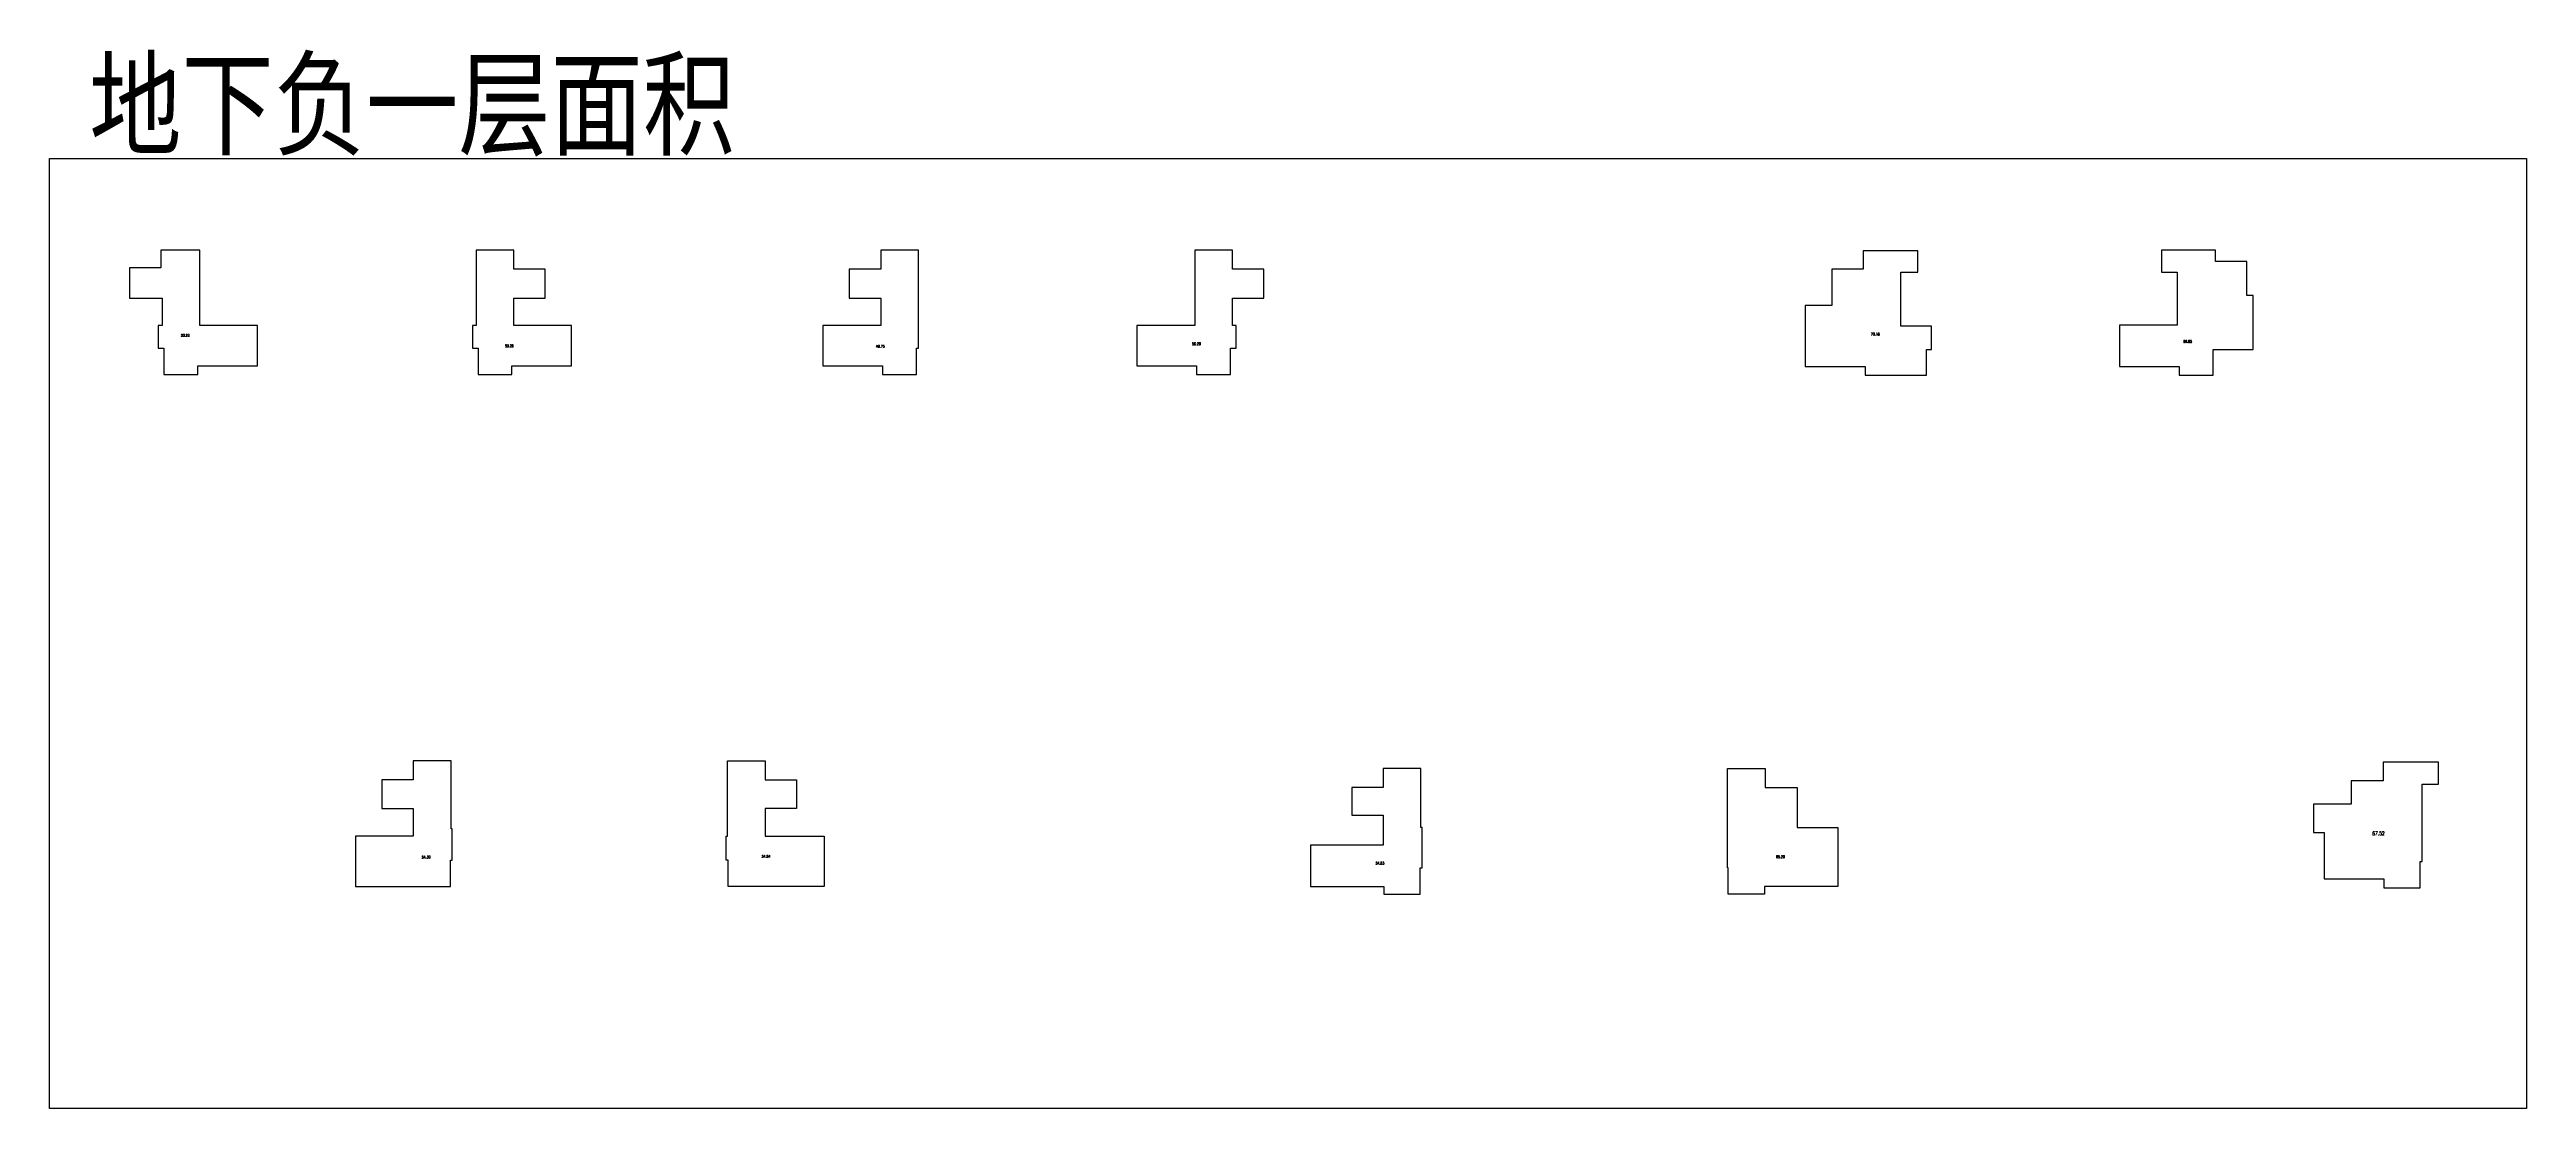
# Model space of a CAD drawing. Extents: x -518115 to 790560, y -210384 to 1628073.
# Drawn here: x -518115 to -320958, y 622312 to 706619 of the extents above; entities that cross this region are included whole.
import ezdxf

# ---------------------------------------------------------------- set-up
doc = ezdxf.new("R2010")
doc.units = 0
doc.header["$LTSCALE"] = 1000
doc.header["$MEASUREMENT"] = 0
doc.layers.add('SPACE', color=7, linetype='Continuous')
doc.layers.add('text', color=7, linetype='Continuous')
doc.styles.add('_TCH_SPACE', font='SIMPLEX', dxfattribs={"height": 5, "bigfont": 'GBCBIG'})
doc.styles.add('黑体', font='')
doc.styles.get('黑体').set_extended_font_data('SimHei')

msp = doc.modelspace()

# ---------------------------------------------------------------- linework, layer by layer
msp.add_lwpolyline([(-518114.6, 697951.7), (-320958, 697951.7), (-320958, 622311.9), (-518114.6, 622311.9)], close=True)
at = {"color": 251, "true_color": 0x636466}
for points in [[(-509256.2, 690634.4), (-509256.3, 689234.4), (-511756.3, 689234.4), (-511756.3, 686834.4), (-509156.3, 686834.4), (-509156.3, 684634.7), (-509456.3, 684634.7), (-509456.3, 682834.4), (-509006.3, 682834.4), (-509006.3, 680734.4), (-506306.3, 680734.4), (-506306.3, 681434.4), (-501556.3, 681434.4), (-501556.3, 684634.7), (-506156.2, 684634.7), (-506156.2, 690634.4)], [(-478655.9, 686834.4), (-478655.9, 689134.4), (-481155.9, 689134.4), (-481155.9, 690634.4), (-484155.9, 690634.4), (-484156.2, 684634.7), (-484456.2, 684634.7), (-484456.2, 682834.4), (-484006.2, 682834.4), (-484006.2, 680734.4), (-481306.2, 680734.4), (-481306.2, 681434.4), (-476556.2, 681434.4), (-476556.2, 684634.7), (-481156.2, 684634.7), (-481155.9, 686834.4)], [(-451956.9, 690634.4), (-451956.9, 689134.4), (-454456.9, 689134.4), (-454456.9, 686834.4), (-451956.9, 686834.4), (-451956.9, 684634.7), (-456556.7, 684634.7), (-456556.7, 681434.7), (-451806.9, 681434.7), (-451806.9, 680734.4), (-449106.9, 680734.4), (-449106.9, 682834.5), (-448956.9, 682834.4), (-448956.9, 684634.6), (-448956.9, 684634.7), (-448956.9, 690634.4)], [(-421456.5, 686834.4), (-421456.5, 689134.4), (-423956.5, 689134.4), (-423956.5, 690634.4), (-426956.5, 690634.4), (-426956.9, 684634.7), (-431556.8, 684634.7), (-431556.8, 681434.7), (-426806.9, 681434.7), (-426806.9, 680734.4), (-424106.9, 680734.4), (-424106.9, 682834.4), (-423656.9, 682834.4), (-423656.9, 684634.7), (-423956.9, 684634.7), (-423956.5, 686834.4)], [(-369408.5, 688884.7), (-369408.5, 690584.7), (-373758.2, 690584.7), (-373758.2, 689134.5), (-376258.4, 689134.5), (-376258, 686234.3), (-378358, 686234.3), (-378358, 681384.7), (-373608.2, 681384.7), (-373608.2, 680684.4), (-368708.3, 680684.5), (-368708.3, 682734.5), (-368308.3, 682734.3), (-368308.3, 684584.6), (-370758.2, 684584.7), (-370758.2, 688884.7)], [(-345708.2, 689734.8), (-345708.2, 690633.6), (-350007.8, 690635.3), (-350007.8, 688884.8), (-348758, 688884.8), (-348758.2, 684684.7), (-353358.2, 684684.7), (-353358.2, 681384.7), (-348608.2, 681384.7), (-348608.2, 680684.4), (-345908.2, 680684.4), (-345908.2, 682734.4), (-342708.2, 682734.4), (-342708.2, 687034.4), (-343208.1, 687034.4), (-343208.2, 689734.8)], [(-489157.5, 649985.8), (-489157.5, 648485.8), (-491657.5, 648485.8), (-491657.5, 646185.8), (-489157.5, 646185.8), (-489157.5, 643986.1), (-493757.3, 643986.1), (-493757.3, 639985.8), (-489007.5, 639985.8), (-489007.5, 639985.8), (-486207.5, 639985.8), (-486207.5, 642085.8), (-486057.5, 642085.8), (-486057.5, 644585.8), (-486157.5, 644585.9), (-486157.4, 649985.8)], [(-461157.5, 649985.8), (-461157.5, 648485.8), (-458657.5, 648485.8), (-458657.5, 646185.8), (-461157.5, 646185.8), (-461157.5, 643986.1), (-456457.5, 643986.1), (-456457.5, 639985.8), (-461307.5, 639985.8), (-461307.5, 639985.8), (-464107.5, 639985.8), (-464107.5, 642085.8), (-464257.5, 642085.8), (-464257.5, 643986), (-464157.5, 643986.1), (-464157.5, 649985.8)], [(-411958.5, 649374.9), (-411958.5, 647874.9), (-414458.5, 647874.9), (-414458.5, 645674.9), (-411958.5, 645674.9), (-411958.5, 643274.9), (-417758.4, 643274.9), (-417758.4, 639974.9), (-411908.3, 639974.9), (-411908.3, 639374.9), (-409008.1, 639374.9), (-409008.1, 641475), (-408858.1, 641474.8), (-408858.1, 644674.8), (-408958.5, 644675), (-408958.5, 649374.9)], [(-381558.1, 649374.9), (-381558, 647874.9), (-379008.1, 647874.9), (-379008.1, 645674.9), (-379008.1, 645674.9), (-379008.1, 644674.9), (-375758.1, 644674.9), (-375758.1, 639974.9), (-381608.2, 639974.9), (-381608.2, 639374.9), (-384508.4, 639374.9), (-384508.4, 641475), (-384558.3, 641474.8), (-384558.3, 644674.8), (-384558.3, 644675), (-384558.3, 649374.9)], [(-329260.6, 648136), (-327960.5, 648136), (-327960.5, 649885.8), (-332360.6, 649885.8), (-332360.6, 648385.8), (-334910.6, 648385.8), (-334910.6, 646535.8), (-337910.7, 646535.8), (-337910.7, 644285.8), (-337060.6, 644285.8), (-337060.7, 640585.8), (-332310.6, 640585.7), (-332310.6, 639885.8), (-329410.6, 639885.8), (-329410.6, 641985.8), (-329260.6, 641985.7), (-329260.6, 643885.9), (-329260.6, 643886)]]:
    msp.add_lwpolyline(points, close=True, dxfattribs=at)

# ---------------------------------------------------------------- texts
at = {"layer": 'SPACE', "style": '_TCH_SPACE', "width": 0.705882}
for s, height, p in [('50.92', 208.25, (-507654.9, 683759.2)), ('50.29', 208.25, (-481864.7, 682919.8)), ('49.75', 208.25, (-452329.7, 682885.8)), ('50.29', 208.25, (-427168.5, 683087.8)), ('70.18', 208.25, (-373136.7, 683855.9)), ('66.85', 208.25, (-348273.5, 683277.6)), ('67.52', 297.5, (-333233.3, 644068)), ('54.30', 208.25, (-488491.5, 642219.9)), ('54.64', 208.25, (-461432.7, 642282)), ('54.83', 208.25, (-412563, 641733.2)), ('65.29', 208.25, (-380681.9, 642245.4))]:
    msp.add_text(s, height=height, dxfattribs=at).set_placement(p)
at = {"layer": 'text', "color": 2, "style": '黑体', "width": 0.8}
msp.add_text('地下负一层面积', height=6729.45, dxfattribs=at).set_placement((-514951.4, 698908.3))

doc.saveas('drawing.dxf')
